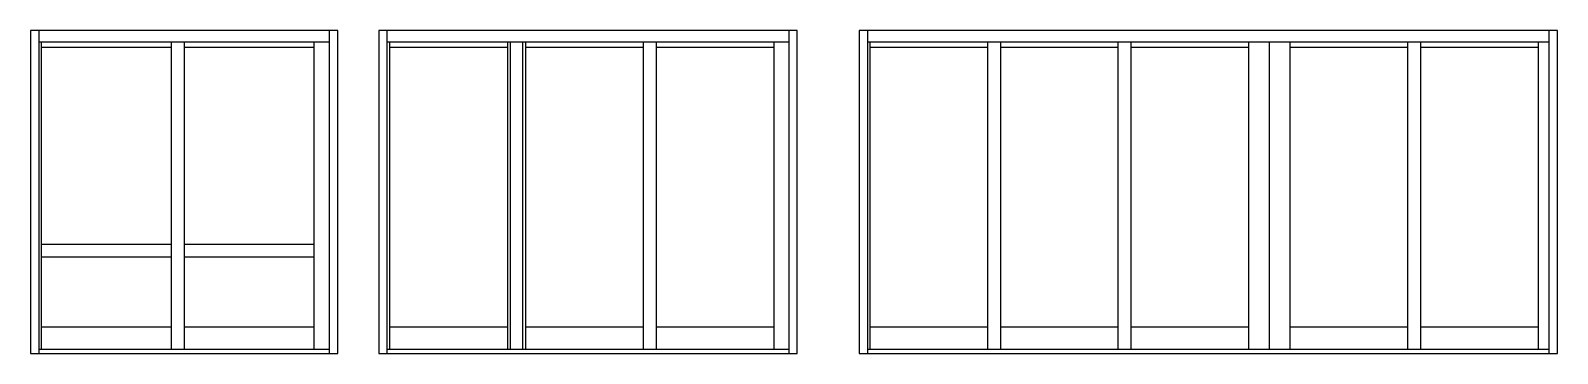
# Model space of a CAD drawing. Extents: x -120 to 130, y -63 to 29.
# Drawn here: x -119.6 to 129.7, y -62.9 to -10.1 of the extents above; entities that cross this region are included whole.
import ezdxf

# ---------------------------------------------------------------- set-up
doc = ezdxf.new("R2010")
doc.units = 0
doc.header["$LTSCALE"] = 0.25
doc.header["$MEASUREMENT"] = 0
for name, color, linetype in [('ELEV_FRAME', 1, 'CONTINUOUS'), ('ELEV_VENT', 5, 'CONTINUOUS'), ('FRAME', 1, 'CONTINUOUS')]:
    doc.layers.add(name, color=color, linetype=linetype)

msp = doc.modelspace()

# ---------------------------------------------------------------- linework, layer by layer
at = {"layer": 'ELEV_FRAME', "color": 1}
for p, q in [((5.56, -10.15), (-62.78, -10.15)), ((-62.78, -10.15), (-62.78, -62.87)), ((-61.44, -10.15), (-61.44, -62.87)), ((4.22, -12.07), (-61.44, -12.07)), ((-41.31, -12.07), (-41.31, -62.16)), ((-39.3, -12.07), (-39.3, -62.16)), ((4.22, -62.87), (4.22, -10.15)), ((5.56, -62.87), (5.56, -10.15)), ((129.69, -10.15), (15.69, -10.15)), ((15.69, -10.15), (15.69, -62.87)), ((17.04, -10.15), (17.04, -62.87)), ((128.35, -12.07), (17.04, -12.07)), ((128.35, -62.87), (128.35, -10.15)), ((129.69, -62.87), (129.69, -10.15)), ((-61.44, -62.16), (4.22, -62.16)), ((17.04, -62.16), (128.35, -62.16)), ((-62.78, -62.87), (5.56, -62.87)), ((15.69, -62.87), (129.69, -62.87))]:
    msp.add_line(p, q, dxfattribs=at)
at = {"layer": 'ELEV_VENT', "color": 5}
for p, q in [((-117.84, -62.16), (-117.84, -12.07)), ((-96.67, -12.07), (-96.67, -62.16)), ((-94.55, -12.07), (-94.55, -62.16)), ((-73.31, -62.16), (-73.31, -12.07)), ((-60.99, -62.16), (-60.99, -12.07)), ((-41.76, -12.07), (-41.76, -62.16)), ((-38.84, -12.07), (-38.84, -62.16)), ((-19.62, -12.07), (-19.62, -62.16)), ((-17.5, -12.07), (-17.5, -62.16)), ((1.72, -12.07), (1.72, -62.16)), ((17.49, -62.16), (17.49, -12.07)), ((36.65, -12.07), (36.65, -62.16)), ((38.76, -12.07), (38.76, -62.16)), ((57.92, -12.07), (57.92, -62.16)), ((60.03, -12.07), (60.03, -62.16)), ((79.26, -12.07), (79.26, -62.16)), ((82.62, -12.07), (82.62, -62.16)), ((85.99, -12.07), (85.99, -62.16)), ((105.21, -12.07), (105.21, -62.16)), ((107.33, -12.07), (107.33, -62.16)), ((126.55, -12.07), (126.55, -62.16)), ((-96.67, -12.91), (-117.84, -12.91)), ((-73.31, -12.91), (-94.55, -12.91)), ((-41.76, -12.91), (-60.99, -12.91)), ((-19.62, -12.91), (-38.84, -12.91)), ((1.72, -12.91), (-17.5, -12.91)), ((36.65, -12.91), (17.49, -12.91)), ((57.92, -12.91), (38.76, -12.91)), ((79.26, -12.91), (60.03, -12.91)), ((105.21, -12.91), (85.99, -12.91)), ((126.55, -12.91), (107.33, -12.91)), ((-117.84, -45.01), (-96.67, -45.01)), ((-117.84, -47.12), (-96.67, -47.12)), ((-94.55, -45.01), (-73.31, -45.01)), ((-94.55, -47.12), (-73.31, -47.12)), ((-117.84, -58.55), (-96.67, -58.55)), ((-94.55, -58.55), (-73.31, -58.55)), ((-60.99, -58.55), (-41.76, -58.55)), ((-38.84, -58.55), (-19.62, -58.55)), ((-17.5, -58.55), (1.72, -58.55)), ((17.49, -58.55), (36.65, -58.55)), ((38.76, -58.55), (57.92, -58.55)), ((60.03, -58.55), (79.26, -58.55)), ((85.99, -58.55), (105.21, -58.55)), ((107.33, -58.55), (126.55, -58.55))]:
    msp.add_line(p, q, dxfattribs=at)
at = {"layer": 'FRAME', "color": 1}
for p, q in [((-69.46, -10.15), (-119.64, -10.15)), ((-119.64, -10.15), (-119.64, -62.87)), ((-118.29, -10.15), (-118.29, -62.87)), ((-70.81, -12.07), (-118.29, -12.07)), ((-70.81, -62.87), (-70.81, -10.15)), ((-69.46, -62.87), (-69.46, -10.15)), ((-118.29, -62.16), (-70.81, -62.16)), ((-119.64, -62.87), (-69.46, -62.87))]:
    msp.add_line(p, q, dxfattribs=at)

doc.saveas('drawing.dxf')
